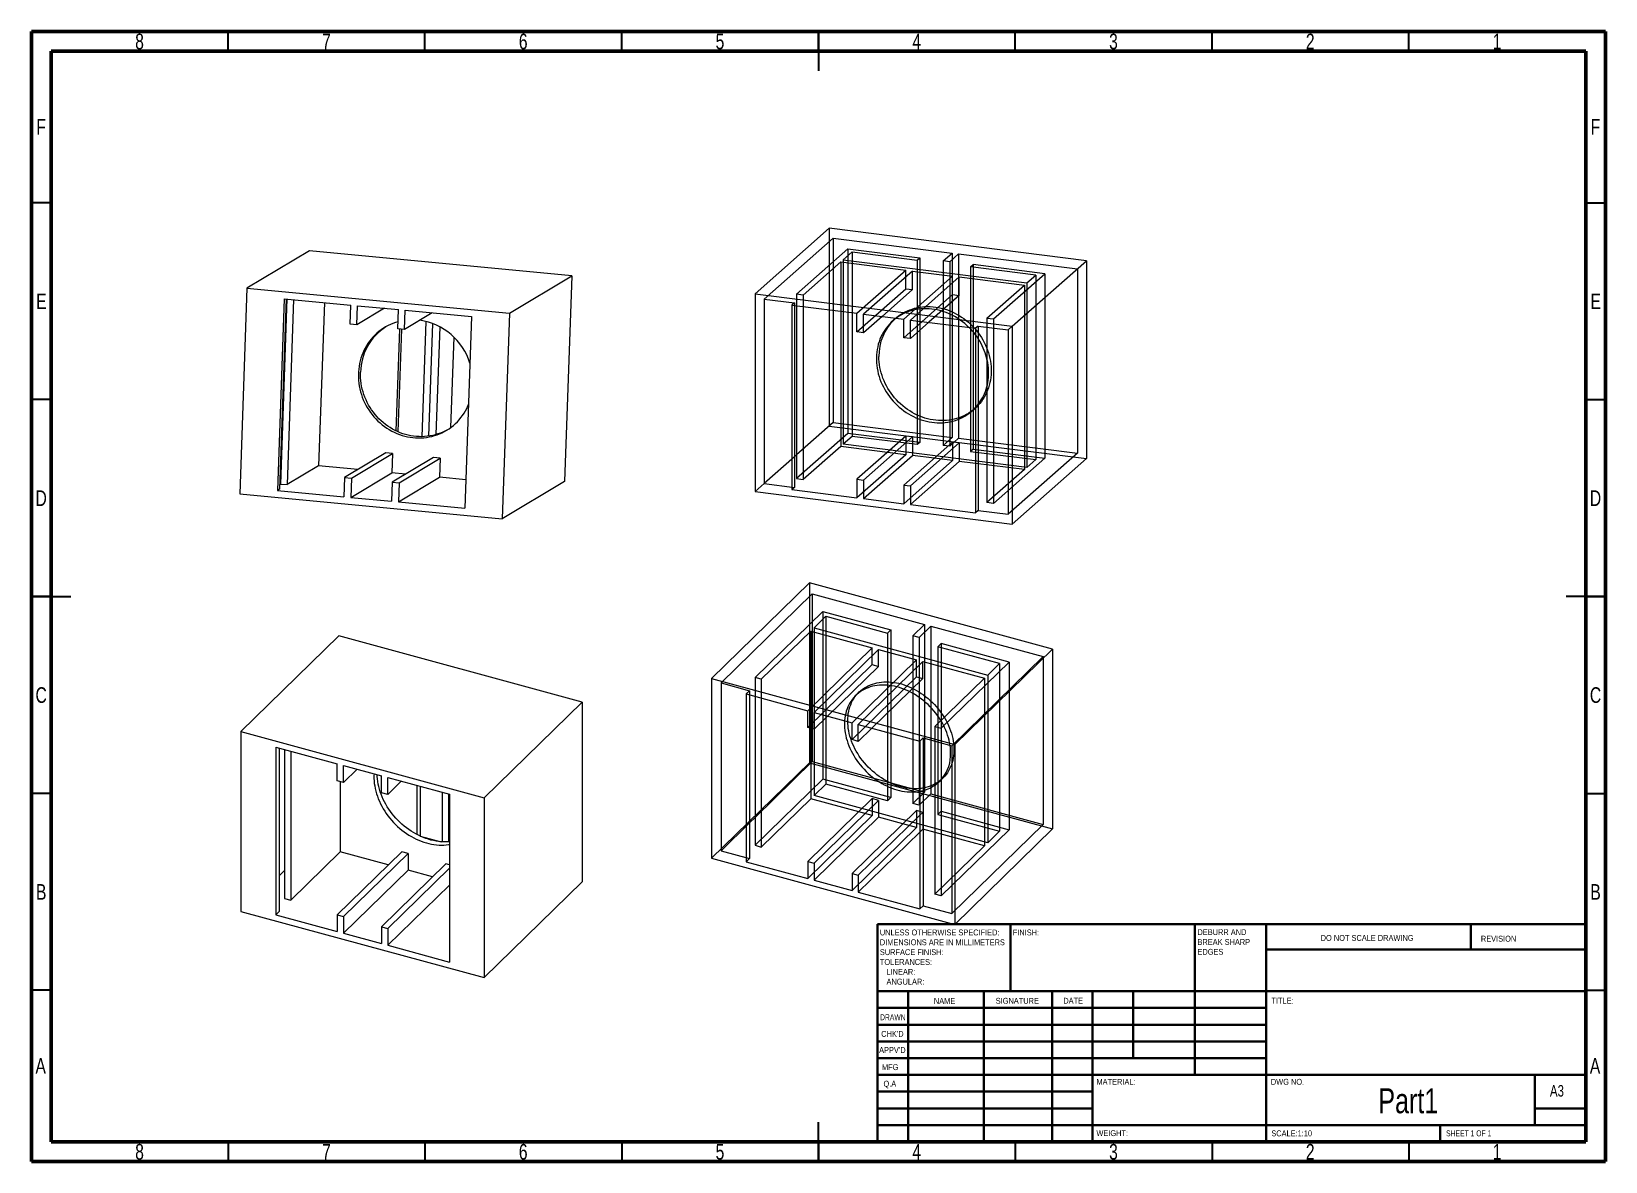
# Model space of a CAD drawing. Header units: millimetres. Extents: x 0.015 to 0.415, y 0.005 to 0.292.
import ezdxf

# ---------------------------------------------------------------- set-up
doc = ezdxf.new("R2010")
doc.units = ezdxf.units.MM
doc.linetypes.add('HIDDEN', pattern=[0.001905, 0.00127, -0.000635])
doc.styles.add('SLDTEXTSTYLE0', font='TXT', dxfattribs={"width": 0.75})
doc.styles.add('SLDTEXTSTYLE1', font='TXT', dxfattribs={"width": 0.6864493305940874})
doc.styles.add('SLDTEXTSTYLE2', font='TXT', dxfattribs={"width": 0.6875})

msp = doc.modelspace()

# ---------------------------------------------------------------- texts
at = {"color": 7, "linetype": 'Continuous', "lineweight": 0}
for s, insert, char_height, attachment_point, style in [('8', (0.0424600369464606, 0.2914530815879046), 0.00396875, 2, 'SLDTEXTSTYLE0'), ('7', (0.08996003694646058, 0.2914530815879046), 0.00396875, 2, 'SLDTEXTSTYLE0'), ('6', (0.1399600369464606, 0.2914530815879046), 0.00396875, 2, 'SLDTEXTSTYLE0'), ('5', (0.1899600369464606, 0.2914530815879046), 0.00396875, 2, 'SLDTEXTSTYLE0'), ('4', (0.2399600369464606, 0.2914530815879046), 0.00396875, 2, 'SLDTEXTSTYLE0'), ('3', (0.2899600369464606, 0.2914530815879045), 0.00396875, 2, 'SLDTEXTSTYLE0'), ('2', (0.3399600369464607, 0.2914530815879046), 0.00396875, 2, 'SLDTEXTSTYLE0'), ('1', (0.3874600369464606, 0.2914530815879046), 0.00396875, 2, 'SLDTEXTSTYLE0'), ('F', (0.01745774020906538, 0.2697632500596254), 0.00396875, 2, 'SLDTEXTSTYLE0'), ('F', (0.4124577402090653, 0.2697632500596254), 0.00396875, 2, 'SLDTEXTSTYLE0'), ('E', (0.01750780890509486, 0.2254530815879046), 0.00396875, 2, 'SLDTEXTSTYLE0'), ('E', (0.4125078089050949, 0.2254530815879045), 0.00396875, 2, 'SLDTEXTSTYLE0'), ('D', (0.01745268728211522, 0.1754530815879046), 0.00396875, 2, 'SLDTEXTSTYLE0'), ('D', (0.4124526872821152, 0.1754530815879045), 0.00396875, 2, 'SLDTEXTSTYLE0'), ('C', (0.01745865890197456, 0.1254530815879046), 0.00396875, 2, 'SLDTEXTSTYLE0'), ('C', (0.4124586589019745, 0.1254530815879046), 0.00396875, 2, 'SLDTEXTSTYLE0'), ('B', (0.01747060182411224, 0.07545308158790454), 0.00396875, 2, 'SLDTEXTSTYLE0'), ('B', (0.4124706018241123, 0.07545308158790455), 0.00396875, 2, 'SLDTEXTSTYLE0'), ('FINISH:', (0.2643712921668303, 0.06391927199513628), 0.0015, 1, 'SLDTEXTSTYLE0'), ('DO NOT SCALE DRAWING', (0.3426146405228759, 0.0625329935750544), 0.0015, 1, 'SLDTEXTSTYLE0'), ('REVISION', (0.3833275816993463, 0.0623349086804568), 0.0015, 1, 'SLDTEXTSTYLE0'), ('NAME', (0.2443222392176832, 0.0465014826334708), 0.0015, 1, 'SLDTEXTSTYLE0'), ('SIGNATURE', (0.2600335875631768, 0.04656175637954667), 0.0015, 1, 'SLDTEXTSTYLE0'), ('DATE', (0.2772147019657192, 0.04657617922121975), 0.0015, 1, 'SLDTEXTSTYLE0'), ('TITLE:', (0.3300901606389745, 0.04657617922121969), 0.0015, 1, 'SLDTEXTSTYLE0'), ('DRAWN', (0.2306433628978695, 0.04238478131733651), 0.0015, 1, 'SLDTEXTSTYLE1'), ("CHK'D", (0.2309392221937441, 0.0381618530186061), 0.0015, 1, 'SLDTEXTSTYLE0'), ("APPV'D", (0.2304017224083209, 0.03406586662434236), 0.0015, 1, 'SLDTEXTSTYLE0'), ('A', (0.01733968814276159, 0.03126325005962537), 0.00396875, 2, 'SLDTEXTSTYLE0'), ('MFG', (0.2311240107385538, 0.02971578446078718), 0.0015, 1, 'SLDTEXTSTYLE0'), ('A', (0.4123396881427615, 0.03126325005962537), 0.00396875, 2, 'SLDTEXTSTYLE0'), ('Q.A', (0.2315090366039521, 0.02550466213200304), 0.0015, 1, 'SLDTEXTSTYLE0'), ('MATERIAL:', (0.2856458623087622, 0.0259860562892453), 0.0015, 1, 'SLDTEXTSTYLE0'), ('DWG NO.', (0.3299530022162107, 0.02598605628924532), 0.0015, 1, 'SLDTEXTSTYLE0'), ('A3', (0.4008711564346467, 0.02440638856899682), 0.002910416666666666, 1, 'SLDTEXTSTYLE0'), ('Part1', (0.3648818806051526, 0.02360691096725082), 0.00635, 2, 'SLDTEXTSTYLE0'), ('WEIGHT:', (0.2856178111281214, 0.01294931190358806), 0.0014986, 1, 'SLDTEXTSTYLE0'), ('SCALE:1:10', (0.3300739661174921, 0.01290008727453223), 0.0015, 1, 'SLDTEXTSTYLE0'), ('SHEET 1 OF 1', (0.3744782944278158, 0.01290008727453221), 0.0015, 1, 'SLDTEXTSTYLE2'), ('8', (0.0424600369464606, 0.00945308158790456), 0.00396875, 2, 'SLDTEXTSTYLE0'), ('7', (0.08996003694646058, 0.00945308158790456), 0.00396875, 2, 'SLDTEXTSTYLE0'), ('6', (0.1399600369464606, 0.00945308158790456), 0.00396875, 2, 'SLDTEXTSTYLE0'), ('5', (0.1899600369464606, 0.00945308158790456), 0.00396875, 2, 'SLDTEXTSTYLE0'), ('4', (0.2399600369464606, 0.00945308158790456), 0.00396875, 2, 'SLDTEXTSTYLE0'), ('3', (0.2899600369464607, 0.00945308158790456), 0.00396875, 2, 'SLDTEXTSTYLE0'), ('2', (0.3399600369464606, 0.00945308158790456), 0.00396875, 2, 'SLDTEXTSTYLE0'), ('1', (0.3874600369464605, 0.00945308158790456), 0.00396875, 2, 'SLDTEXTSTYLE0')]:
    msp.add_mtext(s, dxfattribs=dict(at, insert=insert, char_height=char_height, attachment_point=attachment_point, style=style))

# ---------------------------------------------------------------- blocks, each defined once
blk = doc.blocks.new('SW_NOTE_0')
at = {"color": 0, "linetype": 'Continuous', "lineweight": 0, "char_height": 0.0015, "attachment_point": 1, "style": 'SLDTEXTSTYLE0'}
for s, insert in [('UNLESS OTHERWISE SPECIFIED:', (0, 0.001933601609657942)), ('SURFACE FINISH:', (0, -0.003066398278583342)), ('DIMENSIONS ARE IN MILLIMETERS', (0, -0.0005663983344626963)), ('TOLERANCES:', (0, -0.005566398222703987)), ('ANGULAR:', (0.001687500000000008, -0.01056639811094528)), ('LINEAR:', (0.001687500000000008, -0.008066398166824633))]:
    blk.add_mtext(s, dxfattribs=dict(at, insert=insert))
blk = doc.blocks.new('SW_NOTE_1')
at = {"color": 0, "linetype": 'Continuous', "lineweight": 0, "char_height": 0.0015, "attachment_point": 1, "style": 'SLDTEXTSTYLE0'}
for s, insert in [('DEBURR AND', (0, 0.001933601609657942)), ('BREAK SHARP', (0, -0.0005663983344626963)), ('EDGES', (0, -0.003066398278583342))]:
    blk.add_mtext(s, dxfattribs=dict(at, insert=insert))

# ---------------------------------------------------------------- linework, layer by layer
at = {"color": 7, "linetype": 'Continuous', "lineweight": 60}
for p, q in [((0.015, 0.005000000000000001), (0.015, 0.292)), ((0.015, 0.292), (0.415, 0.292)), ((0.415, 0.292), (0.415, 0.005000000000000001)), ((0.02, 0.01), (0.02, 0.287)), ((0.02, 0.287), (0.41, 0.287)), ((0.41, 0.287), (0.41, 0.01)), ((0.41, 0.01), (0.02, 0.01)), ((0.415, 0.005000000000000001), (0.015, 0.005000000000000001))]:
    msp.add_line(p, q, dxfattribs=at)
at = {"color": 7, "linetype": 'Continuous', "lineweight": 30}
for p, q in [((0.06499999999999997, 0.287), (0.06499999999999997, 0.292)), ((0.115, 0.287), (0.115, 0.292)), ((0.165, 0.287), (0.165, 0.292)), ((0.215, 0.292), (0.215, 0.282)), ((0.215, 0.287), (0.215, 0.292)), ((0.2650000000000001, 0.287), (0.2650000000000001, 0.292)), ((0.315, 0.287), (0.315, 0.292)), ((0.365, 0.287), (0.365, 0.292)), ((0.02, 0.2485), (0.015, 0.2485)), ((0.41, 0.2485), (0.415, 0.2485)), ((0.02, 0.1985), (0.015, 0.1985)), ((0.41, 0.1985), (0.415, 0.1985)), ((0.015, 0.1485), (0.025, 0.1485)), ((0.02, 0.1485), (0.015, 0.1485)), ((0.415, 0.1485), (0.405, 0.1485)), ((0.41, 0.1485), (0.415, 0.1485)), ((0.02, 0.09849999999999999), (0.015, 0.09849999999999999)), ((0.41, 0.09849999999999999), (0.415, 0.09849999999999999)), ((0.02, 0.04849999999999999), (0.015, 0.04849999999999999)), ((0.41, 0.04849999999999999), (0.415, 0.04849999999999999)), ((0.215, 0.005000000000000001), (0.215, 0.015)), ((0.06499999999999997, 0.01), (0.06499999999999997, 0.005000000000000001)), ((0.115, 0.01), (0.115, 0.005000000000000001)), ((0.165, 0.01), (0.165, 0.005000000000000001)), ((0.215, 0.01), (0.215, 0.005000000000000001)), ((0.2650000000000001, 0.01), (0.2650000000000001, 0.005000000000000001)), ((0.315, 0.01), (0.315, 0.005000000000000001)), ((0.365, 0.01), (0.365, 0.005000000000000001))]:
    msp.add_line(p, q, dxfattribs=at)
at = {"color": 7, "linetype": 'Continuous', "lineweight": 15}
for p, q in [((0.2177161090384185, 0.2420125864490831), (0.19887171332412, 0.2253933915595717)), ((0.2831015718744359, 0.2337747924521096), (0.2177161090384185, 0.2420125864490831)), ((0.08561632792742026, 0.2363129857304265), (0.06975677051525067, 0.2268099381856617)), ((0.1523067717620931, 0.2299532497245463), (0.08561632792742026, 0.2363129857304265)), ((0.2642571761601374, 0.2171555975625983), (0.2831015718744359, 0.2337747924521096)), ((0.2831015718744359, 0.2337747924521096), (0.2831015718744359, 0.1835230705342911)), ((0.1364472143499235, 0.2204502021797815), (0.1523067717620931, 0.2299532497245463)), ((0.1523067717620931, 0.2299532497245463), (0.150470521903522, 0.177731939070656)), ((0.06975677051525067, 0.2268099381856617), (0.0679205206566795, 0.1745886275317713)), ((0.06975677051525067, 0.2268099381856617), (0.1364472143499235, 0.2204502021797815)), ((0.07923559435275512, 0.2241365332416901), (0.07752336887487543, 0.1754423655212707)), ((0.07975815216434137, 0.2240867010687668), (0.07805896368429205, 0.1757632939561784)), ((0.07989878500941279, 0.2240732900353866), (0.07824595029942696, 0.1770681428617524)), ((0.07923559435275512, 0.2241365332416901), (0.09612287412204998, 0.2225261279869822)), ((0.19887171332412, 0.2253933915595717), (0.2642571761601374, 0.2171555975625983)), ((0.19887171332412, 0.2253933915595717), (0.19887171332412, 0.1751416696417532)), ((0.08161613549442583, 0.2239095200094841), (0.07996330078444, 0.1769043728358499)), ((0.089425471678687, 0.2231648058696863), (0.08796746765849932, 0.1817004700019695)), ((0.09595061803775624, 0.2176273183571613), (0.09612287412204998, 0.2225261279869822)), ((0.09766796852276928, 0.2174635483312589), (0.09784022460706301, 0.2223623579610797)), ((0.1047447101038188, 0.2217039322183353), (0.09766796852276928, 0.2174635483312589)), ((0.09784022460706301, 0.2223623579610797), (0.1082397358774197, 0.2213706394708924)), ((0.108067479793126, 0.2164718298410715), (0.1082397358774197, 0.2213706394708924)), ((0.109784830278139, 0.216308059815169), (0.1099570863624327, 0.2212068694449899)), ((0.1168615718591886, 0.2205484437022455), (0.109784830278139, 0.216308059815169)), ((0.1099570863624327, 0.2212068694449899), (0.1268443661317276, 0.219596464190282)), ((0.1364472143499235, 0.2204502021797815), (0.1346109644913524, 0.1682288915258911)), ((0.2082258567913614, 0.2225178239832467), (0.2082258567913614, 0.1756602146152245)), ((0.2082258567913614, 0.2225178239832467), (0.2247826907283787, 0.2204318589797213)), ((0.2088622528942833, 0.2224376456107315), (0.2088622528942833, 0.1762214632231255)), ((0.2094412487694577, 0.2223646989871564), (0.2094412487694577, 0.1784291458632523)), ((0.2111249945935612, 0.2221525669528995), (0.2111249945935612, 0.1782170138289955)), ((0.2206355807983384, 0.2209543457191996), (0.2206355807983384, 0.186604562469293)), ((0.2247826907283787, 0.2157178137716707), (0.2247826907283787, 0.2204318589797213)), ((0.2264664365524822, 0.2202197269454644), (0.2366624529317753, 0.2189351496269092)), ((0.2264664365524822, 0.2155056817374139), (0.2264664365524822, 0.2202197269454644)), ((0.09766796852276928, 0.2174635483312589), (0.09595061803775624, 0.2176273183571613)), ((0.1085210365053588, 0.2164285777529516), (0.1076118401826778, 0.1905718440462184)), ((0.109784830278139, 0.216308059815169), (0.108067479793126, 0.2164718298410715)), ((0.1090435943169451, 0.2163787455800283), (0.1081278058349599, 0.1903345367335171)), ((0.1151925587070818, 0.2183756937889531), (0.1141629278283831, 0.1890939085654531)), ((0.11689725814586, 0.2178521392748754), (0.1158905819053368, 0.1892231635181888)), ((0.1187323336245825, 0.2170234793240911), (0.1177686747668595, 0.1896178796239022)), ((0.1268443661317276, 0.219596464190282), (0.125132140653848, 0.1709022964698627)), ((0.2311435082862818, 0.2196304712947285), (0.2264664365524822, 0.2155056817374139)), ((0.2366624529317753, 0.2142211044188587), (0.2366624529317753, 0.2189351496269092)), ((0.2383461987558787, 0.2187230175926524), (0.254903032692896, 0.2166370525891269)), ((0.2383461987558788, 0.2140089723846019), (0.2383461987558787, 0.2187230175926524)), ((0.2430232704896784, 0.2181337619419164), (0.2383461987558788, 0.2140089723846019)), ((0.2407279486404774, 0.2161094783445877), (0.2407279486404774, 0.194308357316148)), ((0.2466678297421757, 0.2176745906364057), (0.2466678297421757, 0.1931675057641999)), ((0.2483515755662792, 0.2174624586021489), (0.2483515755662792, 0.1933082929443734)), ((0.250614317265557, 0.2171773799443169), (0.250614317265557, 0.1938553962370507)), ((0.2536550605650555, 0.2164333672800573), (0.2536550605650555, 0.1953962388744502)), ((0.254903032692896, 0.2166370525891269), (0.254903032692896, 0.1697794432211047)), ((0.2642571761601374, 0.2171555975625983), (0.2642571761601375, 0.1669038756447797)), ((0.12232972996449, 0.2143835877986315), (0.121521497133085, 0.1913981658679146)), ((0.2264664365524822, 0.2155056817374139), (0.2247826907283787, 0.2157178137716707)), ((0.2383461987558788, 0.2140089723846019), (0.2366624529317753, 0.2142211044188587)), ((0.2400915525375555, 0.2155482297366868), (0.2400915525375555, 0.1945862483307809)), ((0.2371924147353557, 0.189232642673818), (0.2247826907283787, 0.1782882948197496)), ((0.2264664365524822, 0.1780761627854928), (0.2388761605594592, 0.1890205106395612)), ((0.2388761605594592, 0.1890205106395612), (0.2371924147353557, 0.189232642673818)), ((0.2388761605594592, 0.1890205106395612), (0.2388761605594592, 0.1843064654315107)), ((0.1050270035120879, 0.1849888743770826), (0.09458290472846402, 0.1787307698963837)), ((0.09630025521347706, 0.1785669998704812), (0.1067443539971009, 0.18482510435118)), ((0.1067443539971009, 0.18482510435118), (0.1050270035120879, 0.1849888743770826)), ((0.1067443539971009, 0.18482510435118), (0.1065720979128072, 0.1799262947213592)), ((0.2094412487694577, 0.1844631237293261), (0.2088622528942833, 0.1839524973640325)), ((0.2206355807983384, 0.186604562469293), (0.2111249945935612, 0.1782170138289955)), ((0.232515343001556, 0.1851078531165035), (0.2206355807983384, 0.186604562469293)), ((0.2264664365524822, 0.1733621175774422), (0.2388761605594592, 0.1843064654315107)), ((0.2490721769387523, 0.187735933321006), (0.2366624529317753, 0.1767915854669375)), ((0.2383461987558788, 0.1765794534326807), (0.2507559227628558, 0.1875238012867492)), ((0.2443951052049526, 0.1836111437636914), (0.2388761605594592, 0.1843064654315107)), ((0.2507559227628558, 0.1875238012867492), (0.2490721769387523, 0.187735933321006)), ((0.2507559227628558, 0.1875238012867492), (0.2507559227628558, 0.1828097560786986)), ((0.07839828879238545, 0.181400513932169), (0.0782541473783951, 0.1813141443901496)), ((0.08796746765849932, 0.1817004700019695), (0.07996330078444, 0.1769043728358499)), ((0.09795026193103834, 0.180748490490006), (0.08796746765849932, 0.1817004700019695)), ((0.1171438652674576, 0.1838333858609927), (0.1066997664838338, 0.1775752813802939)), ((0.1084171169688468, 0.1774115113543914), (0.1188612157524707, 0.1836696158350902)), ((0.1188612157524707, 0.1836696158350902), (0.1171438652674576, 0.1838333858609927)), ((0.1188612157524707, 0.1836696158350902), (0.1186889596681769, 0.1787708062052694)), ((0.2383461987558788, 0.1718654082246302), (0.2507559227628558, 0.1828097560786986)), ((0.254903032692896, 0.1822872693392203), (0.2507559227628558, 0.1828097560786986)), ((0.2831015718744359, 0.1835230705342911), (0.2642571761601375, 0.1669038756447797)), ((0.07824595029942696, 0.1770681428617524), (0.07996330078444, 0.1769043728358499)), ((0.09458290472846402, 0.1787307698963837), (0.09441064864417029, 0.1738319602665629)), ((0.09458290472846402, 0.1787307698963837), (0.09630025521347706, 0.1785669998704812)), ((0.09612799912918332, 0.1736681902406604), (0.1065720979128072, 0.1799262947213592)), ((0.09630025521347706, 0.1785669998704812), (0.09612799912918332, 0.1736681902406604)), ((0.1066997664838338, 0.1775752813802939), (0.10652751039954, 0.172676471750473)), ((0.1100671236864081, 0.1795930019739162), (0.1065720979128072, 0.1799262947213592)), ((0.1066997664838338, 0.1775752813802939), (0.1084171169688468, 0.1774115113543914)), ((0.1082448608845531, 0.1725127017245706), (0.1186889596681769, 0.1787708062052694)), ((0.1084171169688468, 0.1774115113543914), (0.1082448608845531, 0.1725127017245706)), ((0.1253863621115399, 0.1781321283225653), (0.1186889596681769, 0.1787708062052694)), ((0.150470521903522, 0.177731939070656), (0.1346109644913524, 0.1682288915258911)), ((0.2088622528942833, 0.1762214632231255), (0.2082258567913614, 0.1756602146152245)), ((0.2094412487694577, 0.1784291458632523), (0.2111249945935612, 0.1782170138289955)), ((0.2247826907283787, 0.1782882948197496), (0.2247826907283787, 0.1735742496116991)), ((0.2247826907283787, 0.1782882948197496), (0.2264664365524822, 0.1780761627854928)), ((0.2264664365524822, 0.1780761627854928), (0.2264664365524822, 0.1733621175774422)), ((0.2366624529317753, 0.1767915854669375), (0.2366624529317753, 0.172077540258887)), ((0.2366624529317753, 0.1767915854669375), (0.2383461987558788, 0.1765794534326807)), ((0.2383461987558788, 0.1765794534326807), (0.2383461987558788, 0.1718654082246302)), ((0.0679205206566795, 0.1745886275317713), (0.1346109644913524, 0.1682288915258911)), ((0.07805896368429205, 0.1757632939561784), (0.07752336887487543, 0.1754423655212707)), ((0.07752336887487543, 0.1754423655212707), (0.09441064864417029, 0.1738319602665629)), ((0.09612799912918332, 0.1736681902406604), (0.10652751039954, 0.172676471750473)), ((0.1082448608845531, 0.1725127017245706), (0.125132140653848, 0.1709022964698627)), ((0.19887171332412, 0.1751416696417532), (0.2642571761601375, 0.1669038756447797)), ((0.2082258567913614, 0.1756602146152245), (0.2247826907283787, 0.1735742496116991)), ((0.2264664365524822, 0.1733621175774422), (0.2366624529317753, 0.172077540258887)), ((0.2383461987558788, 0.1718654082246302), (0.254903032692896, 0.1697794432211047)), ((0.212670845477162, 0.1519655249716496), (0.1877959812471897, 0.1276868949089819)), ((0.2744916721824138, 0.1351639489332435), (0.212670845477162, 0.1519655249716496)), ((0.09309885991759498, 0.1384772217225521), (0.06822399568762266, 0.1141985916598843)), ((0.1549196866228467, 0.1216756456841459), (0.09309885991759498, 0.1384772217225521)), ((0.2496168079524414, 0.1108853188705757), (0.2744916721824138, 0.1351639489332435)), ((0.2744916721824138, 0.1351639489332435), (0.2744916721824138, 0.08947693180581977)), ((0.1877959812471897, 0.1276868949089819), (0.1877959812471897, 0.08199987778155811)), ((0.1877959812471897, 0.1276868949089819), (0.2496168079524414, 0.1108853188705757)), ((0.1300448223928744, 0.09739701562147819), (0.1549196866228467, 0.1216756456841459)), ((0.1549196866228467, 0.1216756456841459), (0.1549196866228467, 0.07598862855672221)), ((0.1966401624639639, 0.1237403348208788), (0.1966401624639639, 0.08113911997598273)), ((0.1966401624639639, 0.1237403348208788), (0.2122943632176542, 0.1194858584849734)), ((0.197480214164038, 0.1235120267689292), (0.197480214164038, 0.08195903618823043)), ((0.198875112034171, 0.123132923416873), (0.198875112034171, 0.08530695244220883)), ((0.2004670646531904, 0.1227002648064419), (0.2004670646531904, 0.08487429383177778)), ((0.2122943632176542, 0.1152000219814627), (0.2122943632176542, 0.1194858584849734)), ((0.2138863158366736, 0.1190531998745423), (0.2235264733629575, 0.1164332116224876)), ((0.2138863158366736, 0.1147673633710317), (0.2138863158366736, 0.1190531998745423)), ((0.2173210047329195, 0.1181197250290233), (0.2138863158366736, 0.1147673633710317)), ((0.2235264733629575, 0.1121473751189769), (0.2235264733629575, 0.1164332116224876)), ((0.2251184259819768, 0.1160005530120565), (0.2407726267356672, 0.1117460766761511)), ((0.2251184259819768, 0.1117147165085459), (0.2251184259819768, 0.1160005530120565)), ((0.06822399568762266, 0.1141985916598843), (0.06822399568762266, 0.06851157453246055)), ((0.06822399568762266, 0.1141985916598843), (0.1300448223928744, 0.09739701562147819)), ((0.2138863158366736, 0.1147673633710317), (0.2122943632176542, 0.1152000219814627)), ((0.2130211706154091, 0.1150024913043517), (0.2130211706154091, 0.09712748611481271)), ((0.2251184259819768, 0.1117147165085459), (0.2235264733629575, 0.1121473751189769)), ((0.2285531148782227, 0.1150670781665375), (0.2251184259819768, 0.1117147165085459)), ((0.232502273558326, 0.11399378145752), (0.232502273558326, 0.1015385141273475)), ((0.2333423252584, 0.1137654734055705), (0.2333423252584, 0.101124021435011)), ((0.2389583803310517, 0.1122391499743276), (0.2389583803310517, 0.09968968067663153)), ((0.07706817690439687, 0.1102520315717812), (0.07706817690439687, 0.06765081672688518)), ((0.07706817690439687, 0.1102520315717812), (0.09272237765808722, 0.1059975552358758)), ((0.07790822860447097, 0.1100237235198317), (0.07790822860447097, 0.06847073293913288)), ((0.07930312647460402, 0.1096446201677754), (0.07930312647460402, 0.07181864919311128)), ((0.08089507909362338, 0.1092119615573443), (0.08089507909362338, 0.07138599058268022)), ((0.240550332950071, 0.1118064913638965), (0.240550332950071, 0.09971451115048657)), ((0.2407726267356672, 0.1117460766761511), (0.2407726267356672, 0.06914486183125507)), ((0.2496168079524414, 0.1108853188705757), (0.2496168079524414, 0.065198301743152)), ((0.09272237765808722, 0.1017117187323652), (0.09272237765808722, 0.1059975552358758)), ((0.09431433027710659, 0.1055648966254448), (0.1039544878033905, 0.10294490837339)), ((0.09431433027710659, 0.1012790601219341), (0.09431433027710659, 0.1055648966254448)), ((0.09774901917335246, 0.1046314217799257), (0.09431433027710659, 0.1012790601219341)), ((0.09431433027710659, 0.1012790601219341), (0.09272237765808722, 0.1017117187323652)), ((0.09344918505584204, 0.1015141880552541), (0.09344918505584204, 0.08363918286571516)), ((0.1039544878033905, 0.09865907186987936), (0.1039544878033905, 0.10294490837339)), ((0.1055464404224098, 0.102512249762959), (0.1212006411761002, 0.09825777342705357)), ((0.1055464404224098, 0.09822641325944831), (0.1055464404224098, 0.102512249762959)), ((0.1089811293186557, 0.1015787749174399), (0.1055464404224098, 0.09822641325944831)), ((0.1129302879987589, 0.1005054782084225), (0.1129302879987589, 0.08805021087824993)), ((0.113770339698833, 0.1002771701564729), (0.113770339698833, 0.0876357181859134)), ((0.2333423252584, 0.1011551194529847), (0.2386717842613557, 0.09970668669247425)), ((0.1055464404224098, 0.09822641325944831), (0.1039544878033905, 0.09865907186987936)), ((0.1193863947714847, 0.09875084672523), (0.1193863947714847, 0.08620137742753398)), ((0.120978347390504, 0.09831818811479896), (0.120978347390504, 0.08622620790138902)), ((0.1212006411761002, 0.09825777342705357), (0.1212006411761002, 0.0556565585821575)), ((0.1300448223928744, 0.09739701562147819), (0.1300448223928744, 0.05170999849405445)), ((0.2130211706154091, 0.09712748611481271), (0.2004670646531904, 0.08487429383177778)), ((0.2286753713690994, 0.09715884628241798), (0.2122943632176542, 0.08117048014358799)), ((0.2252406824728535, 0.09380648462442635), (0.2130211706154091, 0.09712748611481271)), ((0.2138863158366736, 0.08073782153315694), (0.2302673239881188, 0.09672618767198693)), ((0.2302673239881188, 0.09672618767198693), (0.2286753713690994, 0.09715884628241798)), ((0.2302673239881188, 0.09672618767198693), (0.2302673239881188, 0.09244035116847625)), ((0.198875112034171, 0.09236989704721345), (0.197480214164038, 0.09100843396339259)), ((0.2138863158366736, 0.07645198502964627), (0.2302673239881188, 0.09244035116847625)), ((0.2399074815144027, 0.09410619941993217), (0.2235264733629575, 0.0781178332811022)), ((0.2251184259819768, 0.07768517467067114), (0.2407726267356672, 0.09296415450798164)), ((0.2364727926181568, 0.09075383776194056), (0.2302673239881188, 0.09244035116847625)), ((0.2407726267356672, 0.09387107148661218), (0.2399074815144027, 0.09410619941993217)), ((0.2251184259819768, 0.07339933816716046), (0.2407726267356672, 0.08867831800447097)), ((0.2744916721824138, 0.08947693180581977), (0.2496168079524414, 0.065198301743152)), ((0.113770339698833, 0.08766681620388717), (0.1190997987017887, 0.08621838344337669)), ((0.198875112034171, 0.08530695244220883), (0.2004670646531904, 0.08487429383177778)), ((0.09344918505584204, 0.08363918286571516), (0.08089507909362338, 0.07138599058268022)), ((0.1091033858095324, 0.08367054303332043), (0.09272237765808722, 0.06768217689449044)), ((0.1056686969132865, 0.0803181813753288), (0.09344918505584204, 0.08363918286571516)), ((0.09431433027710658, 0.06724951828405938), (0.1106953384285518, 0.08323788442288937)), ((0.1203354959548357, 0.08061789617083462), (0.1039544878033905, 0.06462953003200464)), ((0.1106953384285518, 0.08323788442288937), (0.1091033858095324, 0.08367054303332043)), ((0.1106953384285518, 0.08323788442288937), (0.1106953384285518, 0.0789520479193787)), ((0.1212006411761002, 0.08038276823751463), (0.1203354959548357, 0.08061789617083462)), ((0.1877959812471897, 0.08199987778155811), (0.2496168079524414, 0.065198301743152)), ((0.197480214164038, 0.08195903618823043), (0.1966401624639639, 0.08113911997598273)), ((0.1966401624639639, 0.08113911997598273), (0.2122943632176542, 0.07688464364007733)), ((0.2122943632176542, 0.08117048014358799), (0.2122943632176542, 0.07688464364007733)), ((0.2122943632176542, 0.08117048014358799), (0.2138863158366736, 0.08073782153315694)), ((0.2138863158366736, 0.08073782153315694), (0.2138863158366736, 0.07645198502964627)), ((0.07930312647460402, 0.07888159379811589), (0.07790822860447097, 0.07752013071429503)), ((0.09431433027710659, 0.06296368178054872), (0.1106953384285518, 0.0789520479193787)), ((0.1055464404224098, 0.06419687142157358), (0.1212006411761002, 0.07947585125888408)), ((0.1169008070585898, 0.077265534512843), (0.1106953384285518, 0.0789520479193787)), ((0.2138863158366736, 0.07645198502964627), (0.2235264733629575, 0.07383199677759153)), ((0.2235264733629575, 0.0781178332811022), (0.2235264733629575, 0.07383199677759153)), ((0.2235264733629575, 0.0781178332811022), (0.2251184259819768, 0.07768517467067114)), ((0.2251184259819768, 0.07768517467067114), (0.2251184259819768, 0.07339933816716046)), ((0.1055464404224098, 0.05991103491806291), (0.1212006411761002, 0.07519001475537342)), ((0.1549196866228467, 0.07598862855672221), (0.1300448223928744, 0.05170999849405445)), ((0.2251184259819768, 0.07339933816716046), (0.2407726267356672, 0.06914486183125507)), ((0.06822399568762266, 0.06851157453246055), (0.1300448223928744, 0.05170999849405445)), ((0.07790822860447097, 0.06847073293913288), (0.07706817690439687, 0.06765081672688518)), ((0.07930312647460402, 0.07181864919311128), (0.08089507909362338, 0.07138599058268022)), ((0.07706817690439687, 0.06765081672688518), (0.09272237765808722, 0.06339634039097977)), ((0.09272237765808722, 0.06768217689449044), (0.09272237765808722, 0.06339634039097977)), ((0.09272237765808722, 0.06768217689449044), (0.09431433027710658, 0.06724951828405938)), ((0.09431433027710658, 0.06724951828405938), (0.09431433027710659, 0.06296368178054872)), ((0.1039544878033905, 0.06462953003200464), (0.1039544878033905, 0.06034369352849397)), ((0.1039544878033905, 0.06462953003200464), (0.1055464404224098, 0.06419687142157358)), ((0.1055464404224098, 0.06419687142157358), (0.1055464404224098, 0.05991103491806291)), ((0.09431433027710659, 0.06296368178054872), (0.1039544878033905, 0.06034369352849397)), ((0.1055464404224098, 0.05991103491806291), (0.1212006411761002, 0.0556565585821575))]:
    msp.add_line(p, q, dxfattribs=at)
at = {"color": 7, "linetype": 'HIDDEN', "lineweight": 0}
for p, q in [((0.2177161090384185, 0.2420125864490831), (0.2177161090384185, 0.1917608645312645)), ((0.2187634587596, 0.2395421495320271), (0.2011918552511454, 0.2240454518583176)), ((0.2094412487694577, 0.2252867552312745), (0.2224873688793567, 0.2367923516932439)), ((0.2187634587596, 0.2395421495320271), (0.2187634587596, 0.1926845401640049)), ((0.2187634587596, 0.2395421495320271), (0.2489305714414536, 0.2357414505849256)), ((0.2212719769012603, 0.2340234204452161), (0.2235347186005382, 0.2360189710510861)), ((0.2224873688793567, 0.2367923516932439), (0.2224873688793567, 0.1899347423252217)), ((0.2224873688793567, 0.2367923516932439), (0.2407279486404774, 0.2344942546554616)), ((0.2235347186005382, 0.2360189710510861), (0.2235347186005382, 0.1891613616830639)), ((0.2235347186005382, 0.2360189710510861), (0.2400915525375555, 0.2339330060475607)), ((0.2111249945935612, 0.2250746231970177), (0.2206355807983384, 0.2334621718373152)), ((0.2206355807983384, 0.2334621718373152), (0.2206355807983384, 0.2209543457191996)), ((0.2206355807983384, 0.2334621718373152), (0.2371924147353557, 0.2313762068337897)), ((0.2212719769012603, 0.2340234204452161), (0.267949152802795, 0.2281426490510963)), ((0.2212719769012603, 0.2340234204452161), (0.2212719769012603, 0.1871658110771939)), ((0.2400915525375555, 0.2339330060475607), (0.2407279486404774, 0.2344942546554616)), ((0.2400915525375555, 0.2339330060475607), (0.2400915525375555, 0.2155482297366868)), ((0.2407279486404774, 0.2344942546554616), (0.2407279486404774, 0.2161094783445877)), ((0.2466678297421757, 0.2337458999790556), (0.2489305714414536, 0.2357414505849256)), ((0.2466678297421757, 0.2337458999790556), (0.2466678297421757, 0.2176745906364057)), ((0.2483515755662792, 0.2335337679447987), (0.2466678297421757, 0.2337458999790556)), ((0.250614317265557, 0.2355293185506688), (0.2483515755662792, 0.2335337679447987)), ((0.2483515755662792, 0.2335337679447987), (0.2483515755662792, 0.2174624586021489)), ((0.2489305714414536, 0.2357414505849256), (0.2489305714414536, 0.1888838412169034)), ((0.250614317265557, 0.2355293185506688), (0.250614317265557, 0.2171773799443169)), ((0.250614317265557, 0.2355293185506688), (0.2807814299474106, 0.2317286196035673)), ((0.2536550605650555, 0.2322241646604918), (0.2542914566679774, 0.2327854132683927)), ((0.2536550605650555, 0.2322241646604918), (0.2536550605650555, 0.2164333672800573)), ((0.2702118945020728, 0.2301381996569663), (0.2536550605650555, 0.2322241646604918)), ((0.2725320364290982, 0.2304873162306104), (0.2542914566679774, 0.2327854132683927)), ((0.2542914566679774, 0.2327854132683927), (0.2542914566679774, 0.1859278039003706)), ((0.2247826907283787, 0.2204318589797213), (0.2371924147353557, 0.2313762068337897)), ((0.2388761605594592, 0.2311640747995329), (0.2264664365524822, 0.2202197269454644)), ((0.2366624529317753, 0.2189351496269092), (0.2490721769387523, 0.2298794974809776)), ((0.2371924147353557, 0.2266621616257392), (0.2371924147353557, 0.2313762068337897)), ((0.2507559227628557, 0.2296673654467208), (0.2383461987558787, 0.2187230175926524)), ((0.2388761605594592, 0.2264500295914824), (0.2388761605594592, 0.2311640747995329)), ((0.2388761605594592, 0.2311640747995329), (0.2490721769387523, 0.2298794974809776)), ((0.2490721769387523, 0.2251654522729271), (0.2490721769387523, 0.2298794974809776)), ((0.2507559227628557, 0.2249533202386703), (0.2507559227628557, 0.2296673654467208)), ((0.2507559227628557, 0.2296673654467208), (0.2673127566998731, 0.2275814004431954)), ((0.2594859163191993, 0.2189817197686411), (0.2725320364290982, 0.2304873162306104)), ((0.267949152802795, 0.2281426490510963), (0.2702118945020728, 0.2301381996569663)), ((0.267949152802795, 0.2281426490510963), (0.267949152802795, 0.1812850396830741)), ((0.2702118945020728, 0.2301381996569663), (0.2702118945020728, 0.1832805902889441)), ((0.2725320364290982, 0.2304873162306104), (0.2725320364290982, 0.1836297068625883)), ((0.2807814299474106, 0.2317286196035673), (0.2807814299474106, 0.1848710102355451)), ((0.2011918552511454, 0.2240454518583176), (0.2088622528942833, 0.2230790725911476)), ((0.2011918552511454, 0.2240454518583176), (0.2011918552511454, 0.1771878424902955)), ((0.2094412487694577, 0.2252867552312745), (0.2094412487694577, 0.2223646989871564)), ((0.2111249945935612, 0.2250746231970177), (0.2094412487694577, 0.2252867552312745)), ((0.2111249945935612, 0.2250746231970177), (0.2111249945935612, 0.2221525669528995)), ((0.2247826907283787, 0.2157178137716707), (0.2371924147353557, 0.2266621616257392)), ((0.2388761605594592, 0.2264500295914824), (0.2311435082862818, 0.2196304712947285)), ((0.2366624529317753, 0.2142211044188587), (0.2490721769387523, 0.2251654522729271)), ((0.2371924147353557, 0.2266621616257392), (0.2388761605594592, 0.2264500295914824)), ((0.2507559227628557, 0.2249533202386703), (0.2430232704896784, 0.2181337619419164)), ((0.2490721769387523, 0.2251654522729271), (0.2507559227628557, 0.2249533202386703)), ((0.2578021704950958, 0.2191938518028979), (0.2673127566998731, 0.2275814004431954)), ((0.2673127566998731, 0.2275814004431954), (0.2673127566998731, 0.1807237910751732)), ((0.2088622528942833, 0.2230790725911476), (0.2082258567913614, 0.2225178239832467)), ((0.2088622528942833, 0.2230790725911476), (0.2088622528942833, 0.2224376456107315)), ((0.2345236379784563, 0.2190917300640238), (0.2338872418755344, 0.2185304814561228)), ((0.255539428795818, 0.2171983011970279), (0.254903032692896, 0.2166370525891269)), ((0.255539428795818, 0.2171983011970279), (0.2632098264389559, 0.2162319219298579)), ((0.255539428795818, 0.2171983011970279), (0.255539428795818, 0.1703406918290057)), ((0.2578021704950958, 0.2191938518028979), (0.2578021704950958, 0.1723362424348757)), ((0.2578021704950958, 0.2191938518028979), (0.2594859163191993, 0.2189817197686411)), ((0.2594859163191993, 0.2189817197686411), (0.2594859163191993, 0.1721241104006189)), ((0.2642571761601697, 0.2171555975625618), (0.2632098264389559, 0.2162319219298579)), ((0.2632098264389559, 0.2162319219298579), (0.2632098264389559, 0.1693743125618357)), ((0.2540610956226771, 0.1956554814563655), (0.254697491725599, 0.1962167300642664)), ((0.2187634587596, 0.1926845401640049), (0.2094412487694577, 0.1844631237293261)), ((0.2187634587596, 0.1926845401640049), (0.2489305714414536, 0.1888838412169034)), ((0.2400915525375555, 0.1945862483307809), (0.2400915525375555, 0.1870753966795385)), ((0.2407279486404774, 0.194308357316148), (0.2407279486404774, 0.1876366452874394)), ((0.2466678297421757, 0.1931675057641999), (0.2466678297421757, 0.1868882906110334)), ((0.2483515755662792, 0.1933082929443734), (0.2483515755662792, 0.1866761585767766)), ((0.250614317265557, 0.1938553962370507), (0.250614317265557, 0.1886717091826466)), ((0.2536550605650555, 0.1953962388744502), (0.2536550605650555, 0.1853665552924696)), ((0.2224873688793567, 0.1899347423252217), (0.2094412487694577, 0.1784291458632523)), ((0.2177161090384185, 0.1917608645312645), (0.2831015718744359, 0.1835230705342911)), ((0.2235347186005382, 0.1891613616830639), (0.2212719769012603, 0.1871658110771939)), ((0.2407279486404774, 0.1876366452874394), (0.2224873688793567, 0.1899347423252217)), ((0.2400915525375555, 0.1870753966795385), (0.2235347186005382, 0.1891613616830639)), ((0.2371924147353557, 0.189232642673818), (0.2371924147353557, 0.1845185974657675)), ((0.2466678297421757, 0.1868882906110334), (0.2489305714414536, 0.1888838412169034)), ((0.250614317265557, 0.1886717091826466), (0.2483515755662792, 0.1866761585767766)), ((0.250614317265557, 0.1886717091826466), (0.2807814299474106, 0.1848710102355451)), ((0.267949152802795, 0.1812850396830741), (0.2212719769012603, 0.1871658110771939)), ((0.2371924147353557, 0.1845185974657675), (0.2247826907283787, 0.1735742496116991)), ((0.2371924147353557, 0.1845185974657675), (0.232515343001556, 0.1851078531165035)), ((0.2407279486404774, 0.1876366452874394), (0.2400915525375555, 0.1870753966795385)), ((0.2483515755662792, 0.1866761585767766), (0.2466678297421757, 0.1868882906110334)), ((0.2490721769387523, 0.187735933321006), (0.2490721769387523, 0.1830218881129555)), ((0.2542914566679774, 0.1859278039003706), (0.2536550605650555, 0.1853665552924696)), ((0.2536550605650555, 0.1853665552924696), (0.2702118945020728, 0.1832805902889441)), ((0.2542914566679774, 0.1859278039003706), (0.2725320364290982, 0.1836297068625883)), ((0.2807814299474106, 0.1848710102355451), (0.2632098264389559, 0.1693743125618357)), ((0.2088622528942833, 0.1839524973640325), (0.2011918552511454, 0.1771878424902955)), ((0.2490721769387523, 0.1830218881129555), (0.2366624529317753, 0.172077540258887)), ((0.2490721769387523, 0.1830218881129555), (0.2443951052049526, 0.1836111437636914)), ((0.2673127566998731, 0.1807237910751732), (0.254903032692896, 0.1822872693392203)), ((0.2673127566998731, 0.1807237910751732), (0.2578021704950958, 0.1723362424348757)), ((0.2725320364290982, 0.1836297068625883), (0.2594859163191993, 0.1721241104006189)), ((0.2702118945020728, 0.1832805902889441), (0.267949152802795, 0.1812850396830741)), ((0.2011918552511454, 0.1771878424902305), (0.19887171332412, 0.1751416696417532)), ((0.2011918552511454, 0.1771878424902955), (0.2088622528942833, 0.1762214632231255)), ((0.2594859163191993, 0.1721241104006189), (0.2578021704950958, 0.1723362424348757)), ((0.255539428795818, 0.1703406918290057), (0.254903032692896, 0.1697794432211047)), ((0.255539428795818, 0.1703406918290057), (0.2632098264389559, 0.1693743125618357)), ((0.2134227463961073, 0.149170049007707), (0.1902279855662831, 0.1265312513695346)), ((0.212670845477162, 0.1519655249716496), (0.212670845477162, 0.1062785078442259)), ((0.2134227463961073, 0.149170049007707), (0.2134227463961073, 0.106568834162811)), ((0.2134227463961073, 0.149170049007707), (0.2419452308202041, 0.1414182489041506)), ((0.198875112034171, 0.1279081672871049), (0.2160961718856903, 0.1447164496381826)), ((0.2160961718856903, 0.1447164496381826), (0.2160961718856903, 0.1021152347932865)), ((0.2160961718856903, 0.1447164496381826), (0.2333423252584, 0.1400293146918461)), ((0.2138612223154832, 0.1405486171719565), (0.2168480728046356, 0.1434638748155038)), ((0.2138612223154832, 0.1405486171719565), (0.2579936865871865, 0.1285543590272288)), ((0.2138612223154832, 0.1405486171719565), (0.2138612223154832, 0.09794740232706041)), ((0.2168480728046356, 0.1434638748155038), (0.2168480728046356, 0.1008626599706078)), ((0.2168480728046356, 0.1434638748155038), (0.232502273558326, 0.1392093984795984)), ((0.232502273558326, 0.1392093984795984), (0.2333423252584, 0.1400293146918461)), ((0.2333423252584, 0.1400293146918461), (0.2333423252584, 0.1137654734055705)), ((0.2389583803310517, 0.1385029912606032), (0.2419452308202041, 0.1414182489041506)), ((0.2435371834392234, 0.1409855902937195), (0.240550332950071, 0.1380703326501722)), ((0.2419452308202041, 0.1414182489041506), (0.2419452308202041, 0.09881703405925449)), ((0.2435371834392234, 0.1409855902937195), (0.2435371834392234, 0.09838437544882343)), ((0.2435371834392234, 0.1409855902937195), (0.2720596678633203, 0.133233790190163)), ((0.2004670646531904, 0.1274755086766738), (0.2130211706154091, 0.1397287009597088)), ((0.2130211706154091, 0.1397287009597088), (0.2130211706154091, 0.1150024913043517)), ((0.2130211706154091, 0.1397287009597088), (0.2286753713690994, 0.1354742246238034)), ((0.232502273558326, 0.1392093984795984), (0.232502273558326, 0.11399378145752)), ((0.2389583803310517, 0.1385029912606032), (0.2389583803310517, 0.1122391499743276)), ((0.240550332950071, 0.1380703326501722), (0.2389583803310517, 0.1385029912606032)), ((0.240550332950071, 0.1380703326501722), (0.240550332950071, 0.1118064913638965)), ((0.2453263363226486, 0.1357240930066815), (0.2461663880227227, 0.1365440092189292)), ((0.2634125413954324, 0.1318568742725928), (0.2461663880227227, 0.1365440092189292)), ((0.2461663880227227, 0.1365440092189292), (0.2461663880227227, 0.09394279437403319)), ((0.2122943632176542, 0.1194858584849734), (0.2286753713690994, 0.1354742246238034)), ((0.2302673239881188, 0.1350415660133723), (0.2138863158366736, 0.1190531998745423)), ((0.2235264733629575, 0.1164332116224876), (0.2399074815144027, 0.1324215777613176)), ((0.2286753713690994, 0.1311883881202927), (0.2286753713690994, 0.1354742246238034)), ((0.2302673239881188, 0.1307557295098616), (0.2302673239881188, 0.1350415660133723)), ((0.2302673239881188, 0.1350415660133723), (0.2399074815144027, 0.1324215777613176)), ((0.2399074815144027, 0.1281357412578069), (0.2399074815144027, 0.1324215777613176)), ((0.2453263363226486, 0.1357240930066815), (0.2453263363226486, 0.0931228781617855)), ((0.2609805370763389, 0.1314696166707761), (0.2453263363226486, 0.1357240930066815)), ((0.2720596678633203, 0.133233790190163), (0.2488649070334962, 0.1105949925519907)), ((0.2720596678633203, 0.133233790190163), (0.2720596678633203, 0.09063257534526697)), ((0.2122943632176542, 0.1152000219814627), (0.2286753713690994, 0.1311883881202927)), ((0.2302673239881188, 0.1307557295098616), (0.2173210047329195, 0.1181197250290233)), ((0.2235264733629575, 0.1121473751189769), (0.2399074815144027, 0.1281357412578069)), ((0.241499434133422, 0.1319889191508865), (0.2251184259819768, 0.1160005530120565)), ((0.2286753713690994, 0.1311883881202927), (0.2302673239881188, 0.1307557295098616)), ((0.2399074815144027, 0.1281357412578069), (0.241499434133422, 0.1277030826473758)), ((0.241499434133422, 0.1277030826473758), (0.241499434133422, 0.1319889191508865)), ((0.241499434133422, 0.1319889191508865), (0.2571536348871124, 0.1277344428149811)), ((0.2461914815439131, 0.1150485919215151), (0.2634125413954324, 0.1318568742725928)), ((0.2579936865871865, 0.1285543590272288), (0.2609805370763389, 0.1314696166707761)), ((0.2579936865871865, 0.1285543590272288), (0.2579936865871865, 0.08595314418233274)), ((0.2609805370763389, 0.1314696166707761), (0.2609805370763389, 0.08886840182588009)), ((0.2634125413954324, 0.1318568742725928), (0.2634125413954324, 0.08925565942769673)), ((0.1902279855662831, 0.1265312513695346), (0.197480214164038, 0.1245602510331265)), ((0.1902279855662831, 0.1265312513695346), (0.1902279855662831, 0.08393003652463858)), ((0.197480214164038, 0.1245602510331265), (0.1966401624639639, 0.1237403348208788)), ((0.197480214164038, 0.1245602510331265), (0.197480214164038, 0.1235120267689292)), ((0.198875112034171, 0.1279081672871049), (0.198875112034171, 0.123132923416873)), ((0.2004670646531904, 0.1274755086766738), (0.198875112034171, 0.1279081672871049)), ((0.2004670646531904, 0.1274755086766738), (0.2004670646531904, 0.1227002648064419)), ((0.2252756625319127, 0.1241642591139685), (0.2244356108318386, 0.1233443429017208)), ((0.241499434133422, 0.1277030826473758), (0.2285531148782227, 0.1150670781665375)), ((0.2445995289248937, 0.1154812505319461), (0.2571536348871124, 0.1277344428149811)), ((0.2571536348871124, 0.1277344428149811), (0.2571536348871124, 0.08513322797008505)), ((0.2416126784357413, 0.1125659928883988), (0.2407726267356672, 0.1117460766761511)), ((0.2416126784357413, 0.1125659928883988), (0.2488649070334962, 0.1105949925519907)), ((0.2416126784357413, 0.1125659928883988), (0.2416126784357413, 0.06996477804350275)), ((0.2445995289248937, 0.1154812505319461), (0.2445995289248937, 0.0728800356870501)), ((0.2445995289248937, 0.1154812505319461), (0.2461914815439131, 0.1150485919215151)), ((0.2461914815439131, 0.1150485919215151), (0.2461914815439131, 0.07244737707661904)), ((0.2488649070334962, 0.1105949925519907), (0.2488649070334962, 0.06799377770709458)), ((0.212670845477162, 0.1062785078442259), (0.1877959812471897, 0.08199987778155811)), ((0.2134227463961073, 0.106568834162811), (0.198875112034171, 0.09236989704721345)), ((0.212670845477162, 0.1062785078442259), (0.2744916721824138, 0.08947693180581977)), ((0.2134227463961073, 0.106568834162811), (0.2333423252584, 0.1011551194529847)), ((0.2160961718856903, 0.1021152347932865), (0.198875112034171, 0.08530695244220883)), ((0.2168480728046356, 0.1008626599706078), (0.2138612223154832, 0.09794740232706041)), ((0.2333423252584, 0.09742809984695004), (0.2160961718856903, 0.1021152347932865)), ((0.232502273558326, 0.09660818363470235), (0.2168480728046356, 0.1008626599706078)), ((0.232502273558326, 0.1015385141273475), (0.232502273558326, 0.09660818363470235)), ((0.2333423252584, 0.101124021435011), (0.2333423252584, 0.09742809984695004)), ((0.2457391946706829, 0.101517586028073), (0.246579246370757, 0.1023375022403207)), ((0.2579936865871865, 0.08595314418233274), (0.2138612223154832, 0.09794740232706041)), ((0.2286753713690994, 0.09715884628241798), (0.2286753713690994, 0.0928730097789073)), ((0.2333423252584, 0.09742809984695004), (0.232502273558326, 0.09660818363470235)), ((0.2386717842613557, 0.09970668669247425), (0.2419452308202041, 0.09881703405925449)), ((0.2389583803310517, 0.09968968067663153), (0.2389583803310517, 0.09590177641570714)), ((0.2389583803310517, 0.09590177641570714), (0.2419452308202041, 0.09881703405925449)), ((0.240550332950071, 0.09971451115048657), (0.240550332950071, 0.09546911780527609)), ((0.2435371834392234, 0.09838437544882343), (0.240550332950071, 0.09546911780527609)), ((0.2435371834392234, 0.09838437544882343), (0.2720596678633203, 0.09063257534526697)), ((0.2286753713690994, 0.0928730097789073), (0.2122943632176542, 0.07688464364007733)), ((0.2286753713690994, 0.0928730097789073), (0.2252406824728535, 0.09380648462442635)), ((0.240550332950071, 0.09546911780527609), (0.2389583803310517, 0.09590177641570714)), ((0.2399074815144027, 0.09410619941993217), (0.2399074815144027, 0.08982036291642151)), ((0.241499434133422, 0.09367354080950112), (0.2407726267356672, 0.09387107148661218)), ((0.2407726267356672, 0.09296415450798164), (0.241499434133422, 0.09367354080950112)), ((0.241499434133422, 0.09367354080950112), (0.241499434133422, 0.08938770430599045)), ((0.2461663880227227, 0.09394279437403319), (0.2453263363226486, 0.0931228781617855)), ((0.2453263363226486, 0.0931228781617855), (0.2609805370763389, 0.08886840182588009)), ((0.2461663880227227, 0.09394279437403319), (0.2634125413954324, 0.08925565942769673)), ((0.197480214164038, 0.09100843396339259), (0.1902279855662831, 0.08393003652463858)), ((0.2399074815144027, 0.08982036291642151), (0.2235264733629575, 0.07383199677759153)), ((0.2399074815144027, 0.08982036291642151), (0.2364727926181568, 0.09075383776194056)), ((0.2407726267356672, 0.08867831800447097), (0.241499434133422, 0.08938770430599045)), ((0.2571536348871124, 0.08513322797008505), (0.241499434133422, 0.08938770430599045)), ((0.2634125413954324, 0.08925565942769673), (0.2461914815439131, 0.07244737707661904)), ((0.2720596678633203, 0.09063257534526697), (0.2488649070334962, 0.06799377770709458)), ((0.2609805370763389, 0.08886840182588009), (0.2579936865871865, 0.08595314418233274)), ((0.2571536348871124, 0.08513322797008505), (0.2445995289248937, 0.0728800356870501)), ((0.1902279855662831, 0.08393003652463858), (0.197480214164038, 0.08195903618823043)), ((0.2461914815439131, 0.07244737707661904), (0.2445995289248937, 0.0728800356870501)), ((0.2416126784357413, 0.06996477804350275), (0.2407726267356672, 0.06914486183125507)), ((0.2416126784357413, 0.06996477804350275), (0.2488649070334962, 0.06799377770709458))]:
    msp.add_line(p, q, dxfattribs=at)
at = {"color": 7, "linetype": 'Continuous', "lineweight": 40}
for p, q in [((0.23, 0.06525000000000002), (0.41, 0.06525000000000002)), ((0.23, 0.06525000000000002), (0.23, 0.01)), ((0.2638, 0.04825000000000001), (0.2638, 0.06525000000000002)), ((0.3106, 0.06525000000000002), (0.3106, 0.027)), ((0.3288, 0.06525000000000002), (0.3288, 0.01)), ((0.3808, 0.058875), (0.3808, 0.06525000000000002)), ((0.41, 0.058875), (0.3288, 0.058875)), ((0.41, 0.04825000000000001), (0.23, 0.04825000000000001)), ((0.2378, 0.04825000000000001), (0.2378, 0.01)), ((0.2569909524337923, 0.04825000000000001), (0.2569909524337923, 0.009999999999999946)), ((0.27439892616354, 0.04825000000000001), (0.27439892616354, 0.01)), ((0.2846, 0.01), (0.2846, 0.04825000000000001)), ((0.2949999999999999, 0.03125), (0.2949999999999999, 0.04825000000000001)), ((0.3288, 0.044), (0.23, 0.044)), ((0.3288, 0.03975000000000001), (0.23, 0.03975000000000001)), ((0.3288, 0.0355), (0.23, 0.0355)), ((0.3288, 0.03125), (0.23, 0.03125)), ((0.2846, 0.027), (0.23, 0.027)), ((0.2846, 0.027), (0.41, 0.027)), ((0.397, 0.01425), (0.397, 0.027)), ((0.2846, 0.022749928), (0.23, 0.022749928)), ((0.2846, 0.0185), (0.23, 0.0185)), ((0.41, 0.0185), (0.397, 0.0185)), ((0.23, 0.01425), (0.41, 0.01425)), ((0.373, 0.01), (0.373, 0.01425))]:
    msp.add_line(p, q, dxfattribs=at)
at = {"color": 7, "linetype": 'HIDDEN', "lineweight": 0, "flags": 128}
for points in [[(0.2342104600486752, 0.2188054134770342), (0.2343438536363215, 0.218929886308844), (0.2348305006233254, 0.2193532221700267), (0.2353396420714619, 0.2197496499744666), (0.2358701069390844, 0.2201182579255097), (0.2364206751399985, 0.2204581982130564), (0.2369900803496989, 0.2207686889635518), (0.2375770129179565, 0.22104901603832), (0.2381801228810556, 0.2212985346761058), (0.2387980230667544, 0.2215166709760463), (0.2394292922848247, 0.2217029232176615), (0.2400724785958357, 0.221856863014827), (0.2407261026506609, 0.2219781363010764), (0.2413886610930286, 0.2220664641439649), (0.2420586300172893, 0.2221216433866235), (0.2427344684734478, 0.2221435471150257), (0.2434146220113974, 0.2221321249498945), (0.2440975262562048, 0.2220874031625754), (0.2447816105062233, 0.2220094846146126), (0.2454653013457559, 0.2218985485211633), (0.2461470262639624, 0.2217548500387975), (0.246825217271685, 0.2215787196786293), (0.2474983145078728, 0.2213705625461315), (0.248164769827313, 0.2211308574093792), (0.2488230503614139, 0.2208601555978684), (0.2494716420438524, 0.2205590797344403), (0.2501090530929743, 0.220228322303229), (0.2507338174429405, 0.2198686440569255), (0.2513444981157253, 0.2194808722670224), (0.2519396905262117, 0.2190658988210626), (0.2525180257127825, 0.2186246781712701), (0.2530781734859755, 0.2181582251392783), (0.2536188454879622, 0.2176676125820085), (0.2541387981558119, 0.2171539689240645), (0.2546368355817265, 0.2166184755623193), (0.2551118122636665, 0.2160623641486651), (0.2555626357400426, 0.2154869137571742), (0.2559882691024124, 0.2148934479421876), (0.2563877333804028, 0.2142833316940975), (0.2567601097933734, 0.213657968299826), (0.2571045418636414, 0.2130187961152201), (0.2574202373864077, 0.2123672852567868), (0.2577064702518533, 0.2117049342203785), (0.2579625821152153, 0.2110332664346043), (0.2581879839110007, 0.2103538267568953), (0.2583821572078561, 0.2096681779202832), (0.2585446554009764, 0.2089778969390642), (0.25867510473931, 0.2082845714816154), (0.2587732051851986, 0.2075897962187068), (0.2588387311044728, 0.2068951691557075), (0.2588715317854186, 0.2062022879571221), (0.2588715317854186, 0.205512746271911), (0.2588387311044728, 0.2048281300680468), (0.2587732051851985, 0.2041500139847372), (0.25867510473931, 0.2034799577107044), (0.2585446554009764, 0.2028195023968509), (0.2583821572078561, 0.2021701671115632), (0.2581879839110007, 0.2015334453468056), (0.2579625821152152, 0.2009108015830411), (0.2577064702518532, 0.2003036679208793), (0.2574202373864076, 0.199713440787199), (0.2571045418636413, 0.1991414777233218), (0.2567601097933733, 0.1985890942626233), (0.2563877333804027, 0.1980575609047646), (0.2559882691024123, 0.1975481001935019), (0.2555626357400425, 0.1970618839047971), (0.2551118122636663, 0.1966000303516952), (0.2546368355817263, 0.1961636018121687), (0.2543742735523995, 0.1959417980433006)], [(0.2532525292522577, 0.2168449964767365), (0.2532450915296715, 0.2168523484056901), (0.252714626662049, 0.2173546209394269), (0.2521640584611349, 0.2178332913735136), (0.2515946532514345, 0.2182872587506128), (0.2510077206831769, 0.2187154789312092), (0.2504046107200778, 0.2191169669951653), (0.2497867105343791, 0.2194907995070679), (0.2491554413163087, 0.2198361166401601), (0.2485122550052977, 0.2201521241539699), (0.2478586309504725, 0.220438095221089), (0.2471960725081048, 0.2206933720988989), (0.2465261035838441, 0.2209173676424003), (0.2458502651276856, 0.2211095666546649), (0.2451701115897361, 0.2212695270718055), (0.2444872073449286, 0.2213968809797368), (0.2438031230949101, 0.2214913354603892), (0.2431194322553775, 0.2215526732654305), (0.242437707337171, 0.2215807533159435), (0.2417595163294484, 0.2215755110269122), (0.2410864190932606, 0.2215369584557693), (0.2404199637738204, 0.221465184274664), (0.2397616832397194, 0.2213603535665127), (0.239113091557281, 0.2212227074453036), (0.2384756805081591, 0.2210525625015264), (0.2378509161581929, 0.2208503100740041), (0.2372402354854081, 0.2206164153498013), (0.2366450430749217, 0.220351416294279), (0.2360667078883509, 0.2200559224137568), (0.2355065601151579, 0.2197306133536293), (0.2349658881131713, 0.2193762373351592), (0.2346958082459538, 0.2191829235675429)], [(0.2485747791068414, 0.1087653845709671), (0.248559268407928, 0.1093963257190473), (0.2485127719862925, 0.1100342466334892), (0.2484353967851945, 0.1106776800757472), (0.2483273207700761, 0.111325146128285), (0.2481887925192355, 0.1119751555984335), (0.2480201306520887, 0.1126262134435815), (0.2478217230963351, 0.1132768222098216), (0.2475940261957109, 0.1139254854761425), (0.2473375636603843, 0.114570711296245), (0.2470529253624049, 0.1152110156300663), (0.2467407659789794, 0.1158449257571197), (0.246401803486693, 0.1164709836637991), (0.2460368175101402, 0.1170877493968568), (0.2456466475287631, 0.1176938043753423), (0.2452321909460222, 0.1182877546533838), (0.2447944010253391, 0.1188682341263083), (0.2443342846975606, 0.1194339076727264), (0.2438529002449852, 0.1199834742253542), (0.2433513548672801, 0.1205156697635094), (0.2428308021348861, 0.1210292702203999), (0.2422924393357691, 0.1215230942985162), (0.2417375047216193, 0.1219960061866539), (0.2411672746598321, 0.1224469181723156), (0.2405830606978231, 0.1228747931434846), (0.2399862065464262, 0.1232786469740157), (0.2393780849893161, 0.1236575507871572), (0.2387600947255616, 0.1240106330919965), (0.2381336571525733, 0.124337081787918), (0.2375002130968434, 0.1246361460324597), (0.2368612194999991, 0.1249071379682757), (0.2362181460677899, 0.1251494343052294), (0.2355724718897176, 0.1253624777539814), (0.2349256820370825, 0.1255457783077725), (0.2342792641472725, 0.125698914369455), (0.2336347050021488, 0.1258215337211797), (0.2329934871084003, 0.1259133543345083), (0.232357085287731, 0.1259741650190877), (0.2317269632847219, 0.1260038259083946), (0.2311045704001727, 0.1260022687814332), (0.2304913381576626, 0.1259694972196453), (0.2298886770110006, 0.1259055865986733), (0.2292979731001367, 0.1258106839149934), (0.2287205850629953, 0.1256850074478194), (0.2281578409105642, 0.1255288462570529), (0.2276110349724277, 0.1253425595184371), (0.2270814249197659, 0.1251265756974405), (0.2265702288726717, 0.1248813915637725), (0.2260786225984348, 0.1246075710487978), (0.2256077368072397, 0.1243057439484753), (0.2251586545514959, 0.1239766044748081), (0.2247324087347827, 0.123620909659133), (0.2243299797361377, 0.1232394776109245), (0.2239522931551539, 0.1228331856361165), (0.2236002176830705, 0.122402968219271), (0.2232745631047559, 0.1219498148742332), (0.222976078436176, 0.1214747678682181), (0.2227054502016333, 0.1209789198245628), (0.22246330085474, 0.1204634112096572), (0.2222501873467535, 0.1199294277098354), (0.2220665998455716, 0.1193781975042588), (0.2219129606083302, 0.1188109884400644), (0.2217896230101983, 0.1182291051162765), (0.221696870731604, 0.1176338858831864), (0.2216349171057604, 0.1170266997641044), (0.2216292632775936, 0.1169488326713948)], [(0.2224414729169116, 0.1167280914949755), (0.2224400780957542, 0.1169164605710744), (0.2224555887946675, 0.1175389707679334), (0.2225020852163031, 0.1181516182201698), (0.2225794604174011, 0.118752993819011), (0.2226875364325195, 0.1193417143813083), (0.2228260646833601, 0.1199164258309025), (0.2229947265505068, 0.1204758063130428), (0.2231931341062605, 0.1210185692346946), (0.2234208310068846, 0.121543466223745), (0.2236772935422113, 0.1220492900002987), (0.2239619318401907, 0.1225348771534603), (0.2242740912236162, 0.1229991108172166), (0.2246130537159026, 0.1234409232392644), (0.2249780396924554, 0.1238592982368749), (0.2253682096738324, 0.1242532735341467), (0.2257826662565734, 0.1246219429752708), (0.2262204561772565, 0.1249644586087186), (0.226680572505035, 0.125280032637557), (0.2271619569576104, 0.125567939231407), (0.2276635023353155, 0.1258275161958766), (0.2281840550677095, 0.1260581664956293), (0.2287224178668264, 0.1262593596275845), (0.2292773524809763, 0.1264306328410912), (0.2298475825427635, 0.1265715922022698), (0.2304317965047725, 0.1266819135000726), (0.2310286506561694, 0.1267613429919794), (0.2316367722132795, 0.1268096979876133), (0.2322547624770339, 0.1268268672689349), (0.2328812000500223, 0.1268128113460469), (0.2335146441057522, 0.1267675625480224), (0.2341536377025965, 0.1266912249485469), (0.2347967111348057, 0.1265839741265454), (0.235442385312878, 0.1264460567623455), (0.2360891751655131, 0.1262777900703043), (0.2367355930553231, 0.1260795610692059), (0.2373801522004468, 0.1258518256921051), (0.2380213700941952, 0.125595107737667), (0.2386577719148646, 0.1253099976654135), (0.2392878939178736, 0.1249971512376473), (0.2399102868024229, 0.1246572880111776), (0.240523519044933, 0.1242911896823162), (0.2411261801915949, 0.1238996982889514), (0.2417168841024588, 0.1234837142738335), (0.2422942721396003, 0.1230441944135274), (0.2428570162920313, 0.1225821496177967), (0.2434038222301679, 0.1220986426044778), (0.2439334322828296, 0.1215947854551957), (0.2444446283299239, 0.1210717370575399), (0.2449362346041608, 0.1205307004395865), (0.2454071203953558, 0.1199729200028944), (0.2458562026510996, 0.1193996786603424), (0.2462824484678128, 0.1188122948853881), (0.2466848774664578, 0.1182121196795369), (0.2470625640474417, 0.1176005334649951), (0.247414639519525, 0.1169789429096547), (0.2477402940978396, 0.1163487776917121), (0.2480387787664196, 0.1157114872113626), (0.2483094070009622, 0.1150685372571331), (0.2485515563478556, 0.1144214066345221), (0.248764669855842, 0.1137715837646991), (0.2489482573570239, 0.1131205632610885), (0.2491018965942654, 0.112469842491711), (0.2492252341923973, 0.1118209181351886), (0.2493179864709916, 0.1111752827383366), (0.2493799400968352, 0.1105344212832572), (0.2494109525746033, 0.1098998077718339), (0.2494109525746033, 0.1092729018354795), (0.2493799400968352, 0.1086551453779369), (0.2493179864709916, 0.1080479592588549), (0.2492252341923973, 0.1074527400257649), (0.2491018965942653, 0.1068708567019769), (0.2489482573570239, 0.1063036476377826), (0.248764669855842, 0.1057524174322059), (0.2485515563478555, 0.1052184339323841), (0.2483094070009622, 0.1047029253174786), (0.2480387787664196, 0.1042070772738233), (0.2477402940978395, 0.1037320302678082), (0.2474146395195249, 0.1032788769227704), (0.2470625640474416, 0.1028486595059249), (0.2466848774664577, 0.1024423675311169), (0.2462824484678127, 0.1020609354829084), (0.2458562026510995, 0.1017052406672333), (0.2454071203953557, 0.1013761011935661), (0.2449362346041606, 0.1010742740932437), (0.2444446283299237, 0.1008004535782689), (0.2439334322828295, 0.100555269444601), (0.2434038222301677, 0.1003392856236043), (0.2428570162920312, 0.1001529988849886), (0.2422942721396002, 0.09999683769422213), (0.2417168841024587, 0.09987116122704805), (0.2411261801915948, 0.09977625854336818), (0.2407726267356672, 0.0997348584482853)]]:
    msp.add_lwpolyline(points, dxfattribs=at)
at = {"color": 7, "linetype": 'Continuous', "lineweight": 15, "flags": 128}
for points in [[(0.1081313595711519, 0.218288513838199), (0.1075045216331346, 0.2180991544328831), (0.1068570213011219, 0.217867944699066), (0.106222794327509, 0.217604326535381), (0.1056032994546593, 0.2173089062720524), (0.1049999615406324, 0.2169823633851528), (0.1044141682819647, 0.2166254489337861), (0.1038472670219232, 0.2162389838326281), (0.1033005616515726, 0.2158238569637959), (0.102775309610784, 0.2153810231323906), (0.1022727189960833, 0.2149115008704153), (0.10179394578199, 0.2144163700941187), (0.1013400911622389, 0.2138967696201528), (0.1009121990169996, 0.2133538945462587), (0.100511253511918, 0.2127889935025029), (0.1001381768345043, 0.2122033657793885), (0.09979382707307194, 0.2115983583394456), (0.09947899624310709, 0.2109753627191736), (0.09919440846560755, 0.2103358118284633), (0.0989407183015813, 0.2096811766548581), (0.0987185092465352, 0.2090129628802353), (0.09852829238841668, 0.2083327074176897), (0.09837050523209497, 0.2076419748765844), (0.09824551069308597, 0.2069423539638987), (0.0981535962628349, 0.2062354538301513), (0.0980949733474768, 0.2055229003683029), (0.09806977678159556, 0.2048063324741498), (0.09807806451810017, 0.2040873982768113), (0.09811981749493107, 0.2033677513479798), (0.09819493967890355, 0.2026490468986531), (0.09830325828658718, 0.2019329379720957), (0.09844452418171312, 0.2012210716417868), (0.0986184124481957, 0.2005150852230982), (0.09882452313744966, 0.1998166025074165), (0.09906238218828482, 0.199127230027371), (0.09933144251726195, 0.1984485533617569), (0.09963108527700225, 0.1977821334886538), (0.09996062127955614, 0.1971295031951254), (0.1003192925815576, 0.1964921635517607), (0.1007062742275183, 0.1958715804601633), (0.1011206761472515, 0.1952691812813307), (0.101561545203062, 0.1946863515526784), (0.1020278673819938, 0.1941244318012592), (0.1025185701280918, 0.1935847144605085), (0.1030325248093151, 0.1930684408976054), (0.1035685493134271, 0.1925767985582889), (0.1041254107668911, 0.1921109182356942), (0.1047018283705193, 0.1916718714694926), (0.1052964763453519, 0.1912606680813159), (0.1059079869819908, 0.1908782538521341), (0.1065349537863758, 0.1905255083469289), (0.1071759347147653, 0.1902032428916661), (0.1078294554904836, 0.1899121987072201), (0.108494012994804, 0.1896530452045417), (0.1091680787241707, 0.1894263784449916), (0.1098501023058053, 0.1892327197693806), (0.1105385150636144, 0.1890725145988685), (0.1112317336261944, 0.1889461314104811), (0.1119281635686371, 0.1888538608896018), (0.1126262030797573, 0.1887959152613856), (0.1133242466463104, 0.1887724278026342), (0.1140206887457244, 0.1887834525352553), (0.1147139275388527, 0.1888289641020107), (0.1154023685542561, 0.1889088578248384), (0.1160844283555377, 0.1890229499456157), (0.1167585381832976, 0.1891709780488086), (0.1174231475633298, 0.1893526016650361), (0.1180767278727627, 0.1895674030541608), (0.1187177758559401, 0.1898148881661043), (0.1193448170819582, 0.1900944877771782), (0.1199564093359033, 0.1904055587993173), (0.1205511459359926, 0.1907473857592021), (0.1211276589689872, 0.1911191824438711), (0.1216846224364367, 0.191520093709035), (0.1222207553045178, 0.1919491974459366), (0.1227348244504533, 0.1924055067022303), (0.123225647498734, 0.1928879719520038), (0.1236920955406202, 0.193395483509722), (0.1241330957306679, 0.1939268740825386), (0.1245476337543082, 0.1944809214551075), (0.1249347561608025, 0.1950563513007171), (0.1252935725562104, 0.1956518401122826), (0.125623257651324, 0.1962660182464547), (0.1259230531598597, 0.1968974730738432), (0.126057149363798, 0.1972087203883623)], [(0.2346958082459538, 0.2191829235675429), (0.2344459354453216, 0.2189936094345453), (0.233947898019407, 0.2185836097082205), (0.2334729213374669, 0.2181471811686939), (0.2330220978610908, 0.217685327615592), (0.232596464498721, 0.2171991113268872), (0.2321970002207306, 0.2166896506156245), (0.23182462380776, 0.2161581172577658), (0.231480191737492, 0.2156057337970674), (0.2311644962147257, 0.2150337707331901), (0.2308782633492801, 0.2144435435995098), (0.2306221514859181, 0.213836409937348), (0.2303967496901327, 0.2132137661735835), (0.2302025763932773, 0.2125770444088259), (0.230040078200157, 0.2119277091235382), (0.2299096288618234, 0.2112672538096847), (0.2298115284159348, 0.2105971975356519), (0.2297460024966606, 0.2099190814523423), (0.2297132018157149, 0.2092344652484781), (0.2297132018157149, 0.208544923563267), (0.2297460024966606, 0.2078520423646815), (0.2298115284159349, 0.2071574153016823), (0.2299096288618234, 0.2064626400387737), (0.230040078200157, 0.2057693145813249), (0.2302025763932773, 0.2050790336001058), (0.2303967496901327, 0.2043933847634938), (0.2306221514859182, 0.2037139450857848), (0.2308782633492802, 0.2030422773000106), (0.2311644962147258, 0.2023799262636023), (0.2314801917374921, 0.201728415405169), (0.2318246238077601, 0.2010892432205631), (0.2321970002207307, 0.2004638798262916), (0.2325964644987211, 0.1998537635782015), (0.2330220978610909, 0.1992602977632149), (0.2334729213374671, 0.198684847371724), (0.2339478980194071, 0.1981287359580698), (0.2344459354453217, 0.1975932425963247), (0.2349658881131714, 0.1970795989383806), (0.2355065601151581, 0.1965889863811109), (0.2360667078883511, 0.1961225333491191), (0.2366450430749218, 0.1956813126993265), (0.2372402354854083, 0.1952663392533668), (0.2378509161581931, 0.1948785674634637), (0.2384756805081593, 0.1945188892171602), (0.2391130915572812, 0.1941881317859489), (0.2397616832397196, 0.1938870559225208), (0.2404199637738206, 0.1936163541110101), (0.2410864190932608, 0.1933766489742578), (0.2417595163294486, 0.1931684918417599), (0.2424377073371712, 0.1929923614815918), (0.2431194322553777, 0.1928486629992259), (0.2438031230949103, 0.1927377269057766), (0.2444872073449287, 0.1926598083578139), (0.2451701115897363, 0.1926150865704949), (0.2458502651276858, 0.1926036644053636), (0.2465261035838442, 0.1926255681337658), (0.247196072508105, 0.1926807473764244), (0.2478586309504726, 0.192769075219313), (0.2485122550052979, 0.1928903485055623), (0.2491554413163089, 0.1930442883027279), (0.2497867105343792, 0.193230540544343), (0.2504046107200779, 0.1934486768442836), (0.2510077206831771, 0.1936981954820694), (0.2515946532514346, 0.1939785225568376), (0.252164058461135, 0.194289013307333), (0.2527146266620491, 0.1946289535948797), (0.2532450915296717, 0.1949975615459228), (0.2537542329778081, 0.1953939893503627), (0.254240879964812, 0.1958173252115454), (0.2547039131870186, 0.1962665954434243), (0.254903032692896, 0.1964756042812544)], [(0.2543742735523995, 0.1959417980433006), (0.2541387981558117, 0.1957536020858438), (0.253618845487962, 0.19537097418523), (0.2530781734859753, 0.1950165981667599), (0.2525180257127824, 0.1946912891066324), (0.2519396905262116, 0.1943957952261102), (0.2513444981157251, 0.1941307961705879), (0.2507338174429403, 0.1938969014463851), (0.250109053092974, 0.1936946490188629), (0.2494716420438522, 0.1935245040750856), (0.2488230503614138, 0.1933868579538766), (0.2481647698273128, 0.1932820272457253), (0.2474983145078726, 0.1932102530646199), (0.2468252172716848, 0.1931717004934771), (0.2461470262639623, 0.1931664582044458), (0.2454653013457557, 0.1931945382549588), (0.2447816105062231, 0.1932558760600001), (0.2440975262562046, 0.1933503305406526), (0.2434146220113972, 0.1934776844485838), (0.2427344684734476, 0.1936376448657244), (0.2420586300172891, 0.1938298438779891), (0.2413886610930285, 0.1940538394214904), (0.2407261026506608, 0.1943091162993003), (0.2400724785958355, 0.1945950873664195), (0.2394292922848245, 0.1949110948802293), (0.2387980230667542, 0.1952564120133215), (0.2381801228810555, 0.1956302445252241), (0.2375770129179563, 0.1960317325891802), (0.2369900803496988, 0.1964599527697767), (0.2364206751399984, 0.1969139201468758), (0.2358701069390843, 0.1973925905809625), (0.2353396420714618, 0.1978948631146993), (0.2348305006233253, 0.1984195825051631), (0.2343438536363213, 0.1989655418809408), (0.2338808204141148, 0.1995314855179728), (0.2334424659479548, 0.2001161117277578), (0.2330297984671608, 0.2007180758512789), (0.2326437671201628, 0.2013359933517617), (0.2322852597914293, 0.2019684429991536), (0.231955101059305, 0.2026139701389985), (0.2316540502994539, 0.2032710900381886), (0.2313827999382709, 0.2039382912998981), (0.2311419738602791, 0.2046140393398442), (0.2309321259731752, 0.2052967799158805), (0.2307537389338242, 0.2059849427028033), (0.2306072230381332, 0.2066769449041502), (0.2304929152773574, 0.2073711948926827), (0.2304110785630097, 0.2080660958711795), (0.2303619011221554, 0.2087600495451217), (0.2303454960644845, 0.209451459798821)], [(0.120732260751364, 0.19085971845591), (0.1201882279286079, 0.1905670608358055), (0.1195687330557582, 0.190271640572477), (0.1189345060821453, 0.190008022408792), (0.1182870057501326, 0.1897768126749748), (0.1176277213312331, 0.1895785431608225), (0.1169581692007375, 0.1894136698925712), (0.1162798893500018, 0.1892825720840213), (0.1155944418444186, 0.1891855512643336), (0.1149034032352162, 0.1891228305845025), (0.1142083629333403, 0.1890945543041013), (0.1135109195537583, 0.1891007874594813), (0.1128126772385929, 0.1891415157141853), (0.1121152419675446, 0.1892166453919223), (0.1114202178640863, 0.1893260036920259), (0.1107292035059285, 0.1894693390869016), (0.1100437882482386, 0.1896463219005477), (0.1093655485680739, 0.1898565450668215), (0.1086960444384332, 0.1900995250657038), (0.1080368157402692, 0.1903747030354108), (0.107389378720713, 0.1906814460577939), (0.1067552225056569, 0.1910190486140721), (0.1061358056747174, 0.1913867342075471), (0.1055325529064552, 0.1917836571495714), (0.1049468517015688, 0.1922089045046588), (0.1043800491915984, 0.1926614981902652), (0.1038334490404803, 0.1931403972264103), (0.1033083084460783, 0.1936445001299644), (0.1028058352485878, 0.1941726474480951), (0.1023271851524651, 0.194723624425046), (0.1018734590682696, 0.1952961637961137), (0.1014457005805351, 0.1958889487023977), (0.1010448935474908, 0.1965006157196173), (0.1006719598381569, 0.1971297579940319), (0.1003277572120158, 0.1977749284782491), (0.1000130773461375, 0.1984346432594804), (0.09972864401429773, 0.1991073849725882), (0.0994751114222745, 0.1997916062900741), (0.099253062703154, 0.2004857334809816), (0.09906300857610587, 0.201188170030528), (0.09890538617171267, 0.2018973003121396), (0.09878055802655561, 0.2026114933034441), (0.0986888112493687, 0.203329106337675), (0.09863035686067954, 0.2040484888818573), (0.09860532930745533, 0.2047679863330865), (0.09861378615387045, 0.2054859438241678)], [(0.2216292632775936, 0.1169488326713948), (0.2216039046279922, 0.1164089433065619), (0.2216039046279922, 0.1157820373702074), (0.2216349171057604, 0.1151474238587841), (0.221696870731604, 0.1145065624037048), (0.2217896230101983, 0.1138609270068527), (0.2219129606083302, 0.1132120026503304), (0.2220665998455717, 0.1125612818809528), (0.2222501873467536, 0.1119102613773423), (0.2224633008547401, 0.1112604385075193), (0.2227054502016334, 0.1106133078849082), (0.222976078436176, 0.1099703579306788), (0.223274563104756, 0.1093330674503292), (0.2236002176830706, 0.1087029022323867), (0.223952293155154, 0.1080813116770463), (0.2243299797361379, 0.1074697254625045), (0.2247324087347828, 0.1068695502566533), (0.2251586545514961, 0.106282166481699), (0.2256077368072399, 0.105708925139147), (0.2260786225984349, 0.1051511447024549), (0.2265702288726718, 0.1046101080845015), (0.2270814249197661, 0.1040870596868457), (0.2276110349724279, 0.1035832025375636), (0.2281578409105644, 0.1030996955242447), (0.2287205850629954, 0.102637650728514), (0.2292979731001369, 0.102198130868208), (0.2298886770110008, 0.10178214685309), (0.2304913381576627, 0.1013906554597252), (0.2311045704001729, 0.1010245571308638), (0.2317269632847221, 0.1006846939043941), (0.2323570852877312, 0.1003718474766279), (0.2329934871084005, 0.1000867374043745), (0.2336347050021489, 0.0998300194499364), (0.2342792641472727, 0.09960228407283556), (0.2349256820370827, 0.09940405507173715), (0.2355724718897177, 0.09923578837969604), (0.2362181460677901, 0.09909787101549611), (0.2368612194999992, 0.09899062019349464), (0.2375002130968435, 0.09891428259401913), (0.2381336571525735, 0.09886903379599465), (0.2387600947255618, 0.09885497787310667), (0.2393780849893162, 0.09887214715442827), (0.2399862065464263, 0.09892050215006219), (0.2405830606978232, 0.09899993164196894), (0.2407726267356672, 0.09903209452384319)], [(0.2407726267356672, 0.0997348584482853), (0.2405235190449328, 0.09971234792239618), (0.2399102868024227, 0.09967957636060834), (0.2392878939178734, 0.09967801923364693), (0.2386577719148644, 0.09970768012295388), (0.238021370094195, 0.09976849080753328), (0.2373801522004466, 0.09986031142086188), (0.2367355930553229, 0.09998293077258662), (0.2360891751655129, 0.1001360668342691), (0.2354423853128778, 0.1003193673880602), (0.2347967111348055, 0.1005324108368122), (0.2341536377025963, 0.1007747071737659), (0.233514644105752, 0.1010456991095819), (0.2328812000500221, 0.1013447633541236), (0.2322547624770337, 0.1016712120500451), (0.2316367722132793, 0.1020242943548845), (0.2310286506561693, 0.1024031981680259), (0.2304317965047724, 0.1028070519985571), (0.2298475825427633, 0.1032349269697261), (0.2292773524809762, 0.1036858389553878), (0.2287224178668263, 0.1041587508435255), (0.2281840550677094, 0.1046525749216418), (0.2276635023353154, 0.1051661753785323), (0.2271619569576102, 0.1056983709166875), (0.2266805725050349, 0.1062479374693152), (0.2262204561772564, 0.1068136110157334), (0.2257826662565733, 0.1073940904886579), (0.2253682096738324, 0.1079880407666994), (0.2249780396924553, 0.1085940957451849), (0.2246130537159025, 0.1092108614782426), (0.2242740912236161, 0.109836919384922), (0.2239619318401907, 0.1104708295119754), (0.2236772935422112, 0.1111111338457967), (0.2234208310068846, 0.1117563596658992), (0.2231931341062604, 0.1124050229322201), (0.2229947265505068, 0.1130556316984602), (0.2228260646833601, 0.1137066895436082), (0.2226875364325195, 0.1143566990137567), (0.2225794604174011, 0.1150041650662945), (0.2225020852163031, 0.1156475985085525), (0.2224555887946676, 0.1162855194229944), (0.2224414729169116, 0.1167280914949755)], [(0.1020572777180266, 0.1034605294222972), (0.1020319190684252, 0.1029206400574643), (0.1020319190684252, 0.1022937341211099), (0.1020629315461934, 0.1016591206096866), (0.102124885172037, 0.1010182591546072), (0.1022176374506313, 0.1003726237577552), (0.1023409750487632, 0.09972369940123282), (0.1024946142860047, 0.09907297863185528), (0.1026782017871866, 0.09842195812824472), (0.102891315295173, 0.09777213525842171), (0.1031334646420664, 0.09712500463581067), (0.103404092876609, 0.09648205468158122), (0.103702577545189, 0.09584476420123168), (0.1040282321235036, 0.09521459898328913), (0.104380307595587, 0.09459300842794874), (0.1047579941765708, 0.09398142221340693), (0.1051604231752158, 0.09338124700755572), (0.105586668991929, 0.09279386323260143), (0.1060357512476728, 0.09222062189004943), (0.1065066370388679, 0.09166284145335735), (0.1069982433131048, 0.0911218048354039), (0.1075094393601991, 0.09059875643774816), (0.1080390494128608, 0.09009489928846602), (0.1085858553509974, 0.08961139227514717), (0.1091485995034284, 0.08914934747941643), (0.1097259875405699, 0.0887098276191104), (0.1103166914514338, 0.08829384360399242), (0.1109193525980957, 0.08790235221062763), (0.1115325848406059, 0.0875362538817663), (0.1121549777251551, 0.08719639065529655), (0.1127850997281641, 0.08688354422753038), (0.1134215015488335, 0.08659843415527692), (0.1140627194425819, 0.08634171620083884), (0.1147072785877056, 0.086113980823738), (0.1153536964775156, 0.0859157518226396), (0.1160004863301507, 0.08574748513059849), (0.116646160508223, 0.08560956776639855), (0.1172892339404322, 0.08550231694439708), (0.1179282275372765, 0.08542597934492158), (0.1185616715930065, 0.0853807305468971), (0.1191881091659948, 0.08536667462400911), (0.1198060994297492, 0.08538384390533071), (0.1204142209868593, 0.08543219890096464), (0.1210110751382562, 0.08551162839287138), (0.1212006411761002, 0.08554379127474564)], [(0.1212006411761002, 0.08624655519918774), (0.1209515334853658, 0.08622404467329862), (0.1203383012428557, 0.08619127311151079), (0.1197159083583064, 0.08618971598454937), (0.1190857863552974, 0.08621937687385632), (0.118449384534628, 0.08628018755843572), (0.1178081666408796, 0.08637200817176433), (0.1171636074957559, 0.08649462752348906), (0.1165171896059459, 0.08664776358517157), (0.1158703997533108, 0.08683106413896265), (0.1152247255752385, 0.08704410758771465), (0.1145816521430293, 0.08728640392466838), (0.113942658546185, 0.08755739586048433), (0.1133092144904551, 0.08785646010502608), (0.1126827769174667, 0.08818290880094755), (0.1120647866537123, 0.0885359911057869), (0.1114566650966022, 0.08891489491892836), (0.1108598109452053, 0.08931874874945953), (0.1102755969831963, 0.08974662372062853), (0.1097053669214092, 0.09019753570629023), (0.1091504323072593, 0.09067044759442794), (0.1086120695081423, 0.09116427167254426), (0.1080915167757484, 0.09167787212943473), (0.1075899713980432, 0.09221006766758993), (0.1071085869454678, 0.09275963422021768), (0.1066484706176894, 0.09332530776663585), (0.1062106806970063, 0.09390578723956038), (0.1057962241142653, 0.09449973751760184), (0.1054060541328883, 0.09510579249608735), (0.1050410681563355, 0.09572255822914508), (0.1047021056640491, 0.09634861613582447), (0.1043899462806236, 0.09698252626287789), (0.1041053079826442, 0.09762283059669913), (0.1038488454473176, 0.0982680564168016), (0.1036211485466934, 0.09891671968312253), (0.1034227409909398, 0.09956732844936265), (0.103254079123793, 0.1002183862945106), (0.1031155508729524, 0.1008683957646591), (0.1030074748578341, 0.1015158618171969), (0.1029300996567361, 0.102159295259455), (0.1028836032351005, 0.1027972161738969), (0.1028694873573446, 0.103239788245878)]]:
    msp.add_lwpolyline(points, dxfattribs=at)
at = {"color": 7, "linetype": 'Continuous', "lineweight": 15}
for centre, radius, start, end in [((0.1127042549512936, 0.2051759981977215), 0.01409387729556739, 122.8494379975879, 178.7398777758146), ((0.11136229419611, 0.2030482492003358), 0.01578205158732045, 17.33144588598946, 81.47109521640049), ((0.2430962515622472, 0.2096584297393563), 0.01275243515255066, 134.1701684591869, 180.9299419759414), ((0.2410985810652216, 0.2045569784691883), 0.0172833400443024, 36.99249384209878, 45.31427741019734)]:
    msp.add_arc(centre, radius, start, end, dxfattribs=at)
at = {"color": 7, "linetype": 'HIDDEN', "lineweight": 0}
for centre, radius, start, end in [((0.242016292775983, 0.2050998584607517), 0.01622412743038128, 0.6918171630329181, 37.41130239921826), ((0.2453713896878588, 0.2051219614870237), 0.01286902138102333, 317.7881557339597, 0.7737767582314495), ((0.2391802868747356, 0.1083022319765511), 0.009405902116480383, 279.7466315371282, 2.822421918998483)]:
    msp.add_arc(centre, radius, start, end, dxfattribs=at)

# ---------------------------------------------------------------- block references
at = {"color": 7, "linetype": 'Continuous', "lineweight": 0}
for name, p in [('SW_NOTE_1', (0.3113092156862745, 0.06206948964302886)), ('SW_NOTE_0', (0.2305936687456392, 0.06198736987427897))]:
    msp.add_blockref(name, p, dxfattribs=at)

msp.set_redraw_order([(e.dxf.handle, doc.entitydb.next_handle()) for e in msp.query("TEXT MTEXT ATTDEF DIMENSION ARC_DIMENSION")])  # texts and dimensions are drawn at this point

doc.saveas('drawing.dxf')
